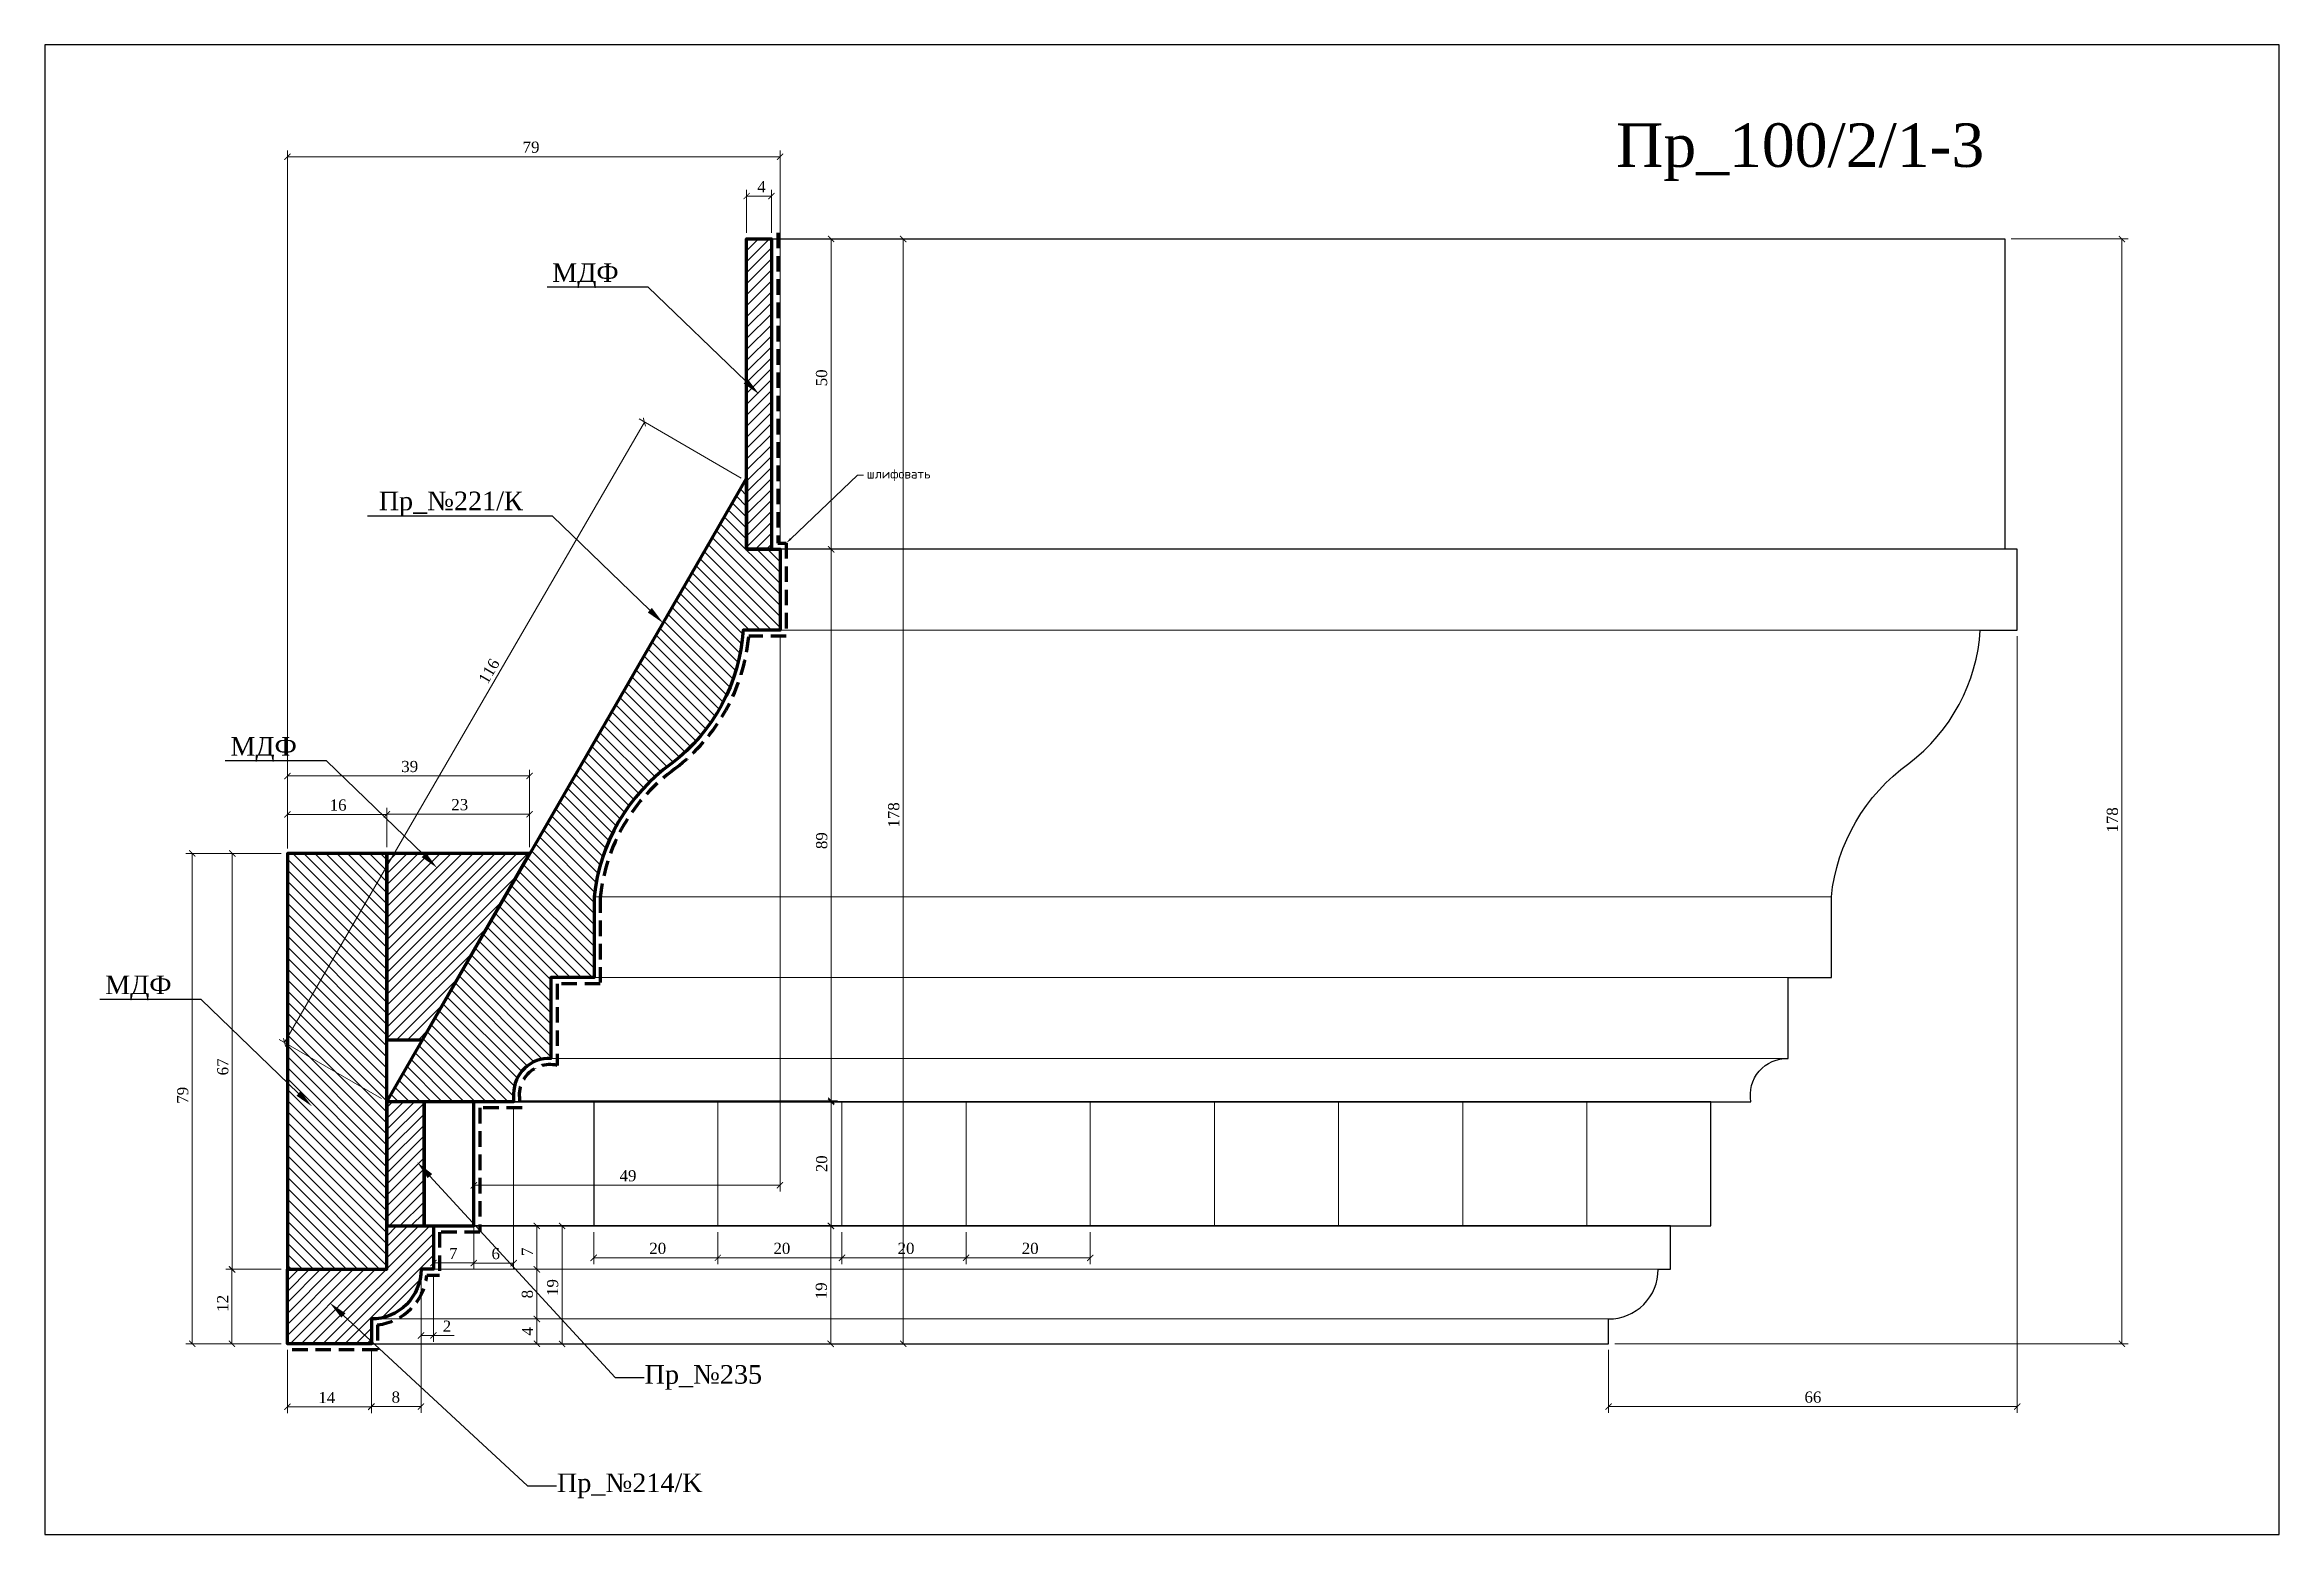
# Model space of a CAD drawing. Header units: millimetres. Extents: x 308848 to 309208, y -90977 to -90737.
import ezdxf
from ezdxf import colors
from ezdxf.entities.mleader import LeaderData, LeaderLine
from ezdxf.math import Vec2, Vec3

# ---------------------------------------------------------------- set-up
doc = ezdxf.new("R2010")
doc.units = ezdxf.units.MM
doc.header["$MEASUREMENT"] = 0
doc.linetypes.add('HIDDEN', pattern=[0.375, 0.25, -0.125])
doc.layers.add('Outside panel', color=7, linetype='Continuous', lineweight=18, true_color=0x7f5e57)
for name, color, linetype, lineweight in [('линия 15', 7, 'Continuous', 15), ('линия 50', 1, 'Continuous', 140), ('служебный слой РАЗМЕРЫ', 7, 'Continuous', 9)]:
    doc.layers.add(name, color=color, linetype=linetype, lineweight=lineweight)
doc.layers.add('размеры в модели', color=7, linetype='Continuous')
doc.styles.add('ELECT', font='times.ttf')
doc.styles.get("Standard").update_dxf_attribs({"font": 'times.ttf'})
doc.styles.add('ЕСКД профили текст', font='isocpeur.ttf')
doc.dimstyles.new('M_1', dxfattribs={"dimtxt": 1.8, "dimasz": 1, "dimexe": 1, "dimexo": 1, "dimgap": 0.6, "dimtad": 1, "dimdec": 0, "dimdsep": 46, "dimtxsty": 'Standard', "dimblk": 'ARCHTICK', "dimcen": -5, "dimclrd": 7, "dimclre": 7, "dimclrt": 7, "dimadec": 0, "dimazin": 0, "dimtfac": 1, "dimtdec": 0, "dimtmove": 0, "dimatfit": 3, "dimfxl": 1, "dimtolj": 1, "dimtzin": 0, "dimlwd": 5, "dimlwe": 5, "dimarcsym": 0})
pattern_1 = [(45, (4727.289, -302.0096), (-0.8838834765, 0.8838834765), [])]
pattern_2 = [(135, (4727.289, -302.0096), (-0.8838834765, -0.8838834765), [])]

msp = doc.modelspace()

# ---------------------------------------------------------------- texts
at = {"color": 7, "ltscale": 1000, "style": 'ELECT'}
msp.add_text('Пр_100/2/1-3', height=7, dxfattribs=at).set_placement((309101.18, -90756.35))

# ---------------------------------------------------------------- blocks, each defined once
blk = doc.blocks.new('_ArchTick')
at = {"color": 0, "linetype": 'ByBlock', "const_width": 0.15}
blk.add_lwpolyline([(-0.5, -0.5), (0.5, 0.5)], dxfattribs=at)
blk = doc.blocks.new('*D31')
at = {"color": 7, "lineweight": 5, "ltscale": 1000, "transparency": 16777216}
for p, q in [((309165.83, -90831.98), (309165.83, -90957.08)), ((309099.98, -90946.97), (309099.98, -90957.08)), ((309099.98, -90956.08), (309165.83, -90956.08))]:
    blk.add_line(p, q, dxfattribs=at)
at = {"layer": 'Defpoints', "color": 0, "ltscale": 1000, "transparency": 16777216}
for p in [(309165.83, -90830.98), (309099.98, -90945.97), (309165.83, -90956.08)]:
    blk.add_point(p, dxfattribs=at)
at = {"color": 7, "lineweight": 5, "ltscale": 1000, "transparency": 16777216, "rotation": 180}
blk.add_blockref('_ArchTick', (309099.98, -90956.08), dxfattribs=at)
at = {"color": 7, "lineweight": 5, "ltscale": 1000, "transparency": 16777216}
blk.add_blockref('_ArchTick', (309165.83, -90956.08), dxfattribs=at)
at = {"color": 7, "ltscale": 1000, "transparency": 16777216, "insert": (309132.9, -90954.57), "char_height": 1.8, "attachment_point": 5}
blk.add_mtext('\\A1;66', dxfattribs=at)
blk = doc.blocks.new('*D30')
at = {"layer": 'Defpoints', "color": 0, "ltscale": 1000, "transparency": 16777216}
for p in [(308910.66, -90926.98), (308900.66, -90945.97), (308931.39, -90945.97)]:
    blk.add_point(p, dxfattribs=at)
at = {"layer": 'линия 15', "color": 7, "lineweight": 5, "ltscale": 1000, "transparency": 16777216}
for p, q in [((308911.66, -90926.98), (308932.39, -90926.98)), ((308931.39, -90926.98), (308931.39, -90945.97)), ((308901.66, -90945.97), (308932.39, -90945.97))]:
    blk.add_line(p, q, dxfattribs=at)
for p, rotation in [((308931.39, -90926.98), 90), ((308931.39, -90945.97), 270)]:
    blk.add_blockref('_ArchTick', p, dxfattribs=dict(at, rotation=rotation))
at = {"layer": 'линия 15', "color": 7, "ltscale": 1000, "transparency": 16777216, "insert": (308929.87, -90936.91), "char_height": 1.8, "attachment_point": 5, "rotation": 90}
blk.add_mtext('\\A1;19', dxfattribs=at)
blk = doc.blocks.new('*D29')
at = {"layer": 'Defpoints', "color": 0, "ltscale": 1000, "transparency": 16777216}
for p in [(308900.66, -90941.97), (308900.66, -90945.97), (308927.32, -90945.97)]:
    blk.add_point(p, dxfattribs=at)
at = {"layer": 'линия 15', "color": 7, "lineweight": 5, "ltscale": 1000, "transparency": 16777216}
for p, q in [((308901.66, -90941.97), (308928.32, -90941.97)), ((308927.32, -90941.97), (308927.32, -90945.97)), ((308901.66, -90945.97), (308928.32, -90945.97))]:
    blk.add_line(p, q, dxfattribs=at)
for p, rotation in [((308927.32, -90941.97), 90), ((308927.32, -90945.97), 270)]:
    blk.add_blockref('_ArchTick', p, dxfattribs=dict(at, rotation=rotation))
at = {"layer": 'линия 15', "color": 7, "ltscale": 1000, "transparency": 16777216, "insert": (308925.82, -90943.97), "char_height": 1.8, "attachment_point": 5, "rotation": 90}
blk.add_mtext('\\A1;4', dxfattribs=at)
blk = doc.blocks.new('*D28')
at = {"layer": 'Defpoints', "color": 0, "ltscale": 1000, "transparency": 16777216}
for p in [(308910.66, -90933.97), (308900.66, -90941.97), (308927.32, -90941.97)]:
    blk.add_point(p, dxfattribs=at)
at = {"layer": 'линия 15', "color": 7, "lineweight": 5, "ltscale": 1000, "transparency": 16777216}
for p, q in [((308911.66, -90933.97), (308928.32, -90933.97)), ((308927.32, -90933.97), (308927.32, -90941.97)), ((308901.66, -90941.97), (308928.32, -90941.97))]:
    blk.add_line(p, q, dxfattribs=at)
for p, rotation in [((308927.32, -90933.97), 90), ((308927.32, -90941.97), 270)]:
    blk.add_blockref('_ArchTick', p, dxfattribs=dict(at, rotation=rotation))
at = {"layer": 'линия 15', "color": 7, "ltscale": 1000, "transparency": 16777216, "insert": (308925.8, -90937.97), "char_height": 1.8, "attachment_point": 5, "rotation": 90}
blk.add_mtext('\\A1;8', dxfattribs=at)
blk = doc.blocks.new('*D27')
at = {"layer": 'Defpoints', "color": 0, "ltscale": 1000, "transparency": 16777216}
for p in [(308910.66, -90926.98), (308910.66, -90933.97), (308927.32, -90933.97)]:
    blk.add_point(p, dxfattribs=at)
at = {"layer": 'линия 15', "color": 7, "lineweight": 5, "ltscale": 1000, "transparency": 16777216}
for p, q in [((308911.66, -90926.98), (308928.32, -90926.98)), ((308927.32, -90926.98), (308927.32, -90933.97)), ((308911.66, -90933.97), (308928.32, -90933.97))]:
    blk.add_line(p, q, dxfattribs=at)
for p, rotation in [((308927.32, -90926.98), 90), ((308927.32, -90933.97), 270)]:
    blk.add_blockref('_ArchTick', p, dxfattribs=dict(at, rotation=rotation))
at = {"layer": 'линия 15', "color": 7, "ltscale": 1000, "transparency": 16777216, "insert": (308925.8, -90931.16), "char_height": 1.8, "attachment_point": 5, "rotation": 90}
blk.add_mtext('\\A1;7', dxfattribs=at)
blk = doc.blocks.new('*D26')
at = {"layer": 'Defpoints', "color": 0, "ltscale": 1000, "transparency": 16777216}
for p in [(308908.66, -90933.97), (308910.66, -90933.97), (308910.66, -90944.63)]:
    blk.add_point(p, dxfattribs=at)
at = {"layer": 'линия 15', "color": 7, "lineweight": 5, "ltscale": 1000, "transparency": 16777216}
for p, q in [((308908.66, -90934.97), (308908.66, -90945.63)), ((308910.66, -90934.97), (308910.66, -90945.63)), ((308908.66, -90944.63), (308910.66, -90944.63)), ((308910.66, -90944.63), (308914.02, -90944.63))]:
    blk.add_line(p, q, dxfattribs=at)
at = {"layer": 'линия 15', "color": 7, "lineweight": 5, "ltscale": 1000, "transparency": 16777216, "rotation": 180}
blk.add_blockref('_ArchTick', (308908.66, -90944.63), dxfattribs=at)
at = {"layer": 'линия 15', "color": 7, "lineweight": 5, "ltscale": 1000, "transparency": 16777216}
blk.add_blockref('_ArchTick', (308910.66, -90944.63), dxfattribs=at)
at = {"layer": 'линия 15', "color": 7, "ltscale": 1000, "transparency": 16777216, "insert": (308912.84, -90943.13), "char_height": 1.8, "attachment_point": 5}
blk.add_mtext('\\A1;2', dxfattribs=at)
blk = doc.blocks.new('*D25')
at = {"layer": 'Defpoints', "color": 0, "ltscale": 1000, "transparency": 16777216}
for p in [(308908.66, -90933.97), (308900.66, -90945.97), (308908.66, -90956.08)]:
    blk.add_point(p, dxfattribs=at)
at = {"layer": 'линия 15', "color": 7, "lineweight": 5, "ltscale": 1000, "transparency": 16777216}
for p, q in [((308908.66, -90934.97), (308908.66, -90957.08)), ((308900.66, -90946.97), (308900.66, -90957.08)), ((308900.66, -90956.08), (308908.66, -90956.08))]:
    blk.add_line(p, q, dxfattribs=at)
at = {"layer": 'линия 15', "color": 7, "lineweight": 5, "ltscale": 1000, "transparency": 16777216, "rotation": 180}
blk.add_blockref('_ArchTick', (308900.66, -90956.08), dxfattribs=at)
at = {"layer": 'линия 15', "color": 7, "lineweight": 5, "ltscale": 1000, "transparency": 16777216}
blk.add_blockref('_ArchTick', (308908.66, -90956.08), dxfattribs=at)
at = {"layer": 'линия 15', "color": 7, "ltscale": 1000, "transparency": 16777216, "insert": (308904.6, -90954.57), "char_height": 1.8, "attachment_point": 5}
blk.add_mtext('\\A1;8', dxfattribs=at)
blk = doc.blocks.new('*D24')
at = {"layer": 'Defpoints', "color": 0, "ltscale": 1000, "transparency": 16777216}
for p in [(308966.5, -90754.71), (308966.5, -90817.97), (308887.14, -90867.15)]:
    blk.add_point(p, dxfattribs=at)
at = {"layer": 'размеры в модели', "color": 7, "lineweight": 5, "ltscale": 1000, "transparency": 16777216}
for p, q in [((308887.14, -90866.15), (308887.14, -90753.71)), ((308887.14, -90754.71), (308966.5, -90754.71)), ((308966.5, -90816.97), (308966.5, -90753.71))]:
    blk.add_line(p, q, dxfattribs=at)
at = {"layer": 'размеры в модели', "color": 7, "lineweight": 5, "ltscale": 1000, "transparency": 16777216, "rotation": 180}
blk.add_blockref('_ArchTick', (308887.14, -90754.71), dxfattribs=at)
at = {"layer": 'размеры в модели', "color": 7, "lineweight": 5, "ltscale": 1000, "transparency": 16777216}
blk.add_blockref('_ArchTick', (308966.5, -90754.71), dxfattribs=at)
at = {"layer": 'размеры в модели', "color": 7, "ltscale": 1000, "transparency": 16777216, "insert": (308926.39, -90753.19), "char_height": 1.8, "attachment_point": 5}
blk.add_mtext('\\A1;79', dxfattribs=at)
blk = doc.blocks.new('*D23')
at = {"color": 7, "lineweight": 5, "ltscale": 1000, "transparency": 16777216}
for p, q in [((309164.83, -90767.97), (309183.68, -90767.97)), ((309182.68, -90767.97), (309182.68, -90945.97)), ((309100.98, -90945.97), (309183.68, -90945.97))]:
    blk.add_line(p, q, dxfattribs=at)
at = {"layer": 'Defpoints', "color": 0, "ltscale": 1000, "transparency": 16777216}
for p in [(309163.83, -90767.97), (309099.98, -90945.97), (309182.68, -90945.97)]:
    blk.add_point(p, dxfattribs=at)
at = {"color": 7, "lineweight": 5, "ltscale": 1000, "transparency": 16777216}
for p, rotation in [((309182.68, -90767.97), 90), ((309182.68, -90945.97), 270)]:
    blk.add_blockref('_ArchTick', p, dxfattribs=dict(at, rotation=rotation))
at = {"color": 7, "ltscale": 1000, "transparency": 16777216, "insert": (309181.16, -90861.57), "char_height": 1.8, "attachment_point": 5, "rotation": 90}
blk.add_mtext('\\A1;178', dxfattribs=at)
blk = doc.blocks.new('*D22')
at = {"layer": 'Defpoints', "color": 0, "ltscale": 1000, "transparency": 16777216}
for p in [(308944.65, -90797.46), (308961.12, -90807.01), (308903.16, -90906.98)]:
    blk.add_point(p, dxfattribs=at)
at = {"layer": 'размеры в модели', "color": 7, "lineweight": 5, "ltscale": 1000, "transparency": 16777216}
for p, q in [((308886.68, -90897.42), (308944.65, -90797.46)), ((308960.26, -90806.51), (308943.78, -90796.96)), ((308902.29, -90906.47), (308885.82, -90896.92))]:
    blk.add_line(p, q, dxfattribs=at)
for p, rotation in [((308944.65, -90797.46), 59.89156854025772), ((308886.68, -90897.42), 239.8915685402577)]:
    blk.add_blockref('_ArchTick', p, dxfattribs=dict(at, rotation=rotation))
at = {"layer": 'размеры в модели', "color": 7, "ltscale": 1000, "transparency": 16777216, "insert": (308919.62, -90837.6), "char_height": 1.8, "attachment_point": 5, "rotation": 59.8916}
blk.add_mtext('\\A1;116', dxfattribs=at)
blk = doc.blocks.new('*D21')
at = {"color": 7, "lineweight": 5, "ltscale": 1000, "transparency": 16777216}
for p, q in [((308996.48, -90927.98), (308996.48, -90933.12)), ((309016.48, -90927.98), (309016.48, -90933.12)), ((308996.48, -90932.12), (309016.48, -90932.12))]:
    blk.add_line(p, q, dxfattribs=at)
at = {"layer": 'Defpoints', "color": 0, "ltscale": 1000, "transparency": 16777216}
for p in [(308996.48, -90926.98), (309016.48, -90926.98), (309016.48, -90932.12)]:
    blk.add_point(p, dxfattribs=at)
at = {"color": 7, "lineweight": 5, "ltscale": 1000, "transparency": 16777216, "rotation": 180}
blk.add_blockref('_ArchTick', (308996.48, -90932.12), dxfattribs=at)
at = {"color": 7, "lineweight": 5, "ltscale": 1000, "transparency": 16777216}
blk.add_blockref('_ArchTick', (309016.48, -90932.12), dxfattribs=at)
at = {"color": 7, "ltscale": 1000, "transparency": 16777216, "insert": (309006.8, -90930.61), "char_height": 1.8, "attachment_point": 5}
blk.add_mtext('\\A1;20', dxfattribs=at)
blk = doc.blocks.new('*D20')
at = {"layer": 'Defpoints', "color": 0, "ltscale": 1000, "transparency": 16777216}
for p in [(308976.48, -90926.98), (308996.48, -90926.98), (308996.48, -90932.12)]:
    blk.add_point(p, dxfattribs=at)
at = {"layer": 'размеры в модели', "color": 7, "lineweight": 5, "ltscale": 1000, "transparency": 16777216}
for p, q in [((308976.48, -90927.98), (308976.48, -90933.12)), ((308996.48, -90927.98), (308996.48, -90933.12)), ((308976.48, -90932.12), (308996.48, -90932.12))]:
    blk.add_line(p, q, dxfattribs=at)
at = {"layer": 'размеры в модели', "color": 7, "lineweight": 5, "ltscale": 1000, "transparency": 16777216, "rotation": 180}
blk.add_blockref('_ArchTick', (308976.48, -90932.12), dxfattribs=at)
at = {"layer": 'размеры в модели', "color": 7, "lineweight": 5, "ltscale": 1000, "transparency": 16777216}
blk.add_blockref('_ArchTick', (308996.48, -90932.12), dxfattribs=at)
at = {"layer": 'размеры в модели', "color": 7, "ltscale": 1000, "transparency": 16777216, "insert": (308986.8, -90930.61), "char_height": 1.8, "attachment_point": 5}
blk.add_mtext('\\A1;20', dxfattribs=at)
blk = doc.blocks.new('*D19')
at = {"layer": 'Defpoints', "color": 0, "ltscale": 1000, "transparency": 16777216}
for p in [(308956.48, -90926.98), (308976.48, -90926.98), (308976.48, -90932.12)]:
    blk.add_point(p, dxfattribs=at)
at = {"layer": 'размеры в модели', "color": 7, "lineweight": 5, "ltscale": 1000, "transparency": 16777216}
for p, q in [((308956.48, -90927.98), (308956.48, -90933.12)), ((308976.48, -90927.98), (308976.48, -90933.12)), ((308956.48, -90932.12), (308976.48, -90932.12))]:
    blk.add_line(p, q, dxfattribs=at)
at = {"layer": 'размеры в модели', "color": 7, "lineweight": 5, "ltscale": 1000, "transparency": 16777216, "rotation": 180}
blk.add_blockref('_ArchTick', (308956.48, -90932.12), dxfattribs=at)
at = {"layer": 'размеры в модели', "color": 7, "lineweight": 5, "ltscale": 1000, "transparency": 16777216}
blk.add_blockref('_ArchTick', (308976.48, -90932.12), dxfattribs=at)
at = {"layer": 'размеры в модели', "color": 7, "ltscale": 1000, "transparency": 16777216, "insert": (308966.8, -90930.61), "char_height": 1.8, "attachment_point": 5}
blk.add_mtext('\\A1;20', dxfattribs=at)
blk = doc.blocks.new('*D18')
at = {"layer": 'Defpoints', "color": 0, "ltscale": 1000, "transparency": 16777216}
for p in [(308936.48, -90926.98), (308956.48, -90926.98), (308956.48, -90932.12)]:
    blk.add_point(p, dxfattribs=at)
at = {"layer": 'размеры в модели', "color": 7, "lineweight": 5, "ltscale": 1000, "transparency": 16777216}
for p, q in [((308936.48, -90927.98), (308936.48, -90933.12)), ((308956.48, -90927.98), (308956.48, -90933.12)), ((308936.48, -90932.12), (308956.48, -90932.12))]:
    blk.add_line(p, q, dxfattribs=at)
at = {"layer": 'размеры в модели', "color": 7, "lineweight": 5, "ltscale": 1000, "transparency": 16777216, "rotation": 180}
blk.add_blockref('_ArchTick', (308936.48, -90932.12), dxfattribs=at)
at = {"layer": 'размеры в модели', "color": 7, "lineweight": 5, "ltscale": 1000, "transparency": 16777216}
blk.add_blockref('_ArchTick', (308956.48, -90932.12), dxfattribs=at)
at = {"layer": 'размеры в модели', "color": 7, "ltscale": 1000, "transparency": 16777216, "insert": (308946.8, -90930.61), "char_height": 1.8, "attachment_point": 5}
blk.add_mtext('\\A1;20', dxfattribs=at)
blk = doc.blocks.new('*D17')
at = {"layer": 'Defpoints', "color": 0, "ltscale": 1000, "transparency": 16777216}
for p in [(308966.5, -90830.98), (308917.16, -90906.98), (308966.5, -90920.43)]:
    blk.add_point(p, dxfattribs=at)
at = {"layer": 'размеры в модели', "color": 7, "lineweight": 5, "ltscale": 1000, "transparency": 16777216}
for p, q in [((308966.5, -90831.98), (308966.5, -90921.43)), ((308917.16, -90907.98), (308917.16, -90921.43)), ((308917.16, -90920.43), (308966.5, -90920.43))]:
    blk.add_line(p, q, dxfattribs=at)
at = {"layer": 'размеры в модели', "color": 7, "lineweight": 5, "ltscale": 1000, "transparency": 16777216, "rotation": 180}
blk.add_blockref('_ArchTick', (308917.16, -90920.43), dxfattribs=at)
at = {"layer": 'размеры в модели', "color": 7, "lineweight": 5, "ltscale": 1000, "transparency": 16777216}
blk.add_blockref('_ArchTick', (308966.5, -90920.43), dxfattribs=at)
at = {"layer": 'размеры в модели', "color": 7, "ltscale": 1000, "transparency": 16777216, "insert": (308942, -90918.91), "char_height": 1.8, "attachment_point": 5}
blk.add_mtext('\\A1;49', dxfattribs=at)
blk = doc.blocks.new('*D16')
at = {"layer": 'Defpoints', "color": 0, "ltscale": 1000, "transparency": 16777216}
for p in [(308910.66, -90926.98), (308917.16, -90926.83), (308917.16, -90932.95)]:
    blk.add_point(p, dxfattribs=at)
at = {"layer": 'размеры в модели', "color": 7, "lineweight": 5, "ltscale": 1000, "transparency": 16777216}
for p, q in [((308910.66, -90927.98), (308910.66, -90933.95)), ((308917.16, -90927.83), (308917.16, -90933.95)), ((308910.66, -90932.95), (308917.16, -90932.95))]:
    blk.add_line(p, q, dxfattribs=at)
at = {"layer": 'размеры в модели', "color": 7, "lineweight": 5, "ltscale": 1000, "transparency": 16777216, "rotation": 180}
blk.add_blockref('_ArchTick', (308910.66, -90932.95), dxfattribs=at)
at = {"layer": 'размеры в модели', "color": 7, "lineweight": 5, "ltscale": 1000, "transparency": 16777216}
blk.add_blockref('_ArchTick', (308917.16, -90932.95), dxfattribs=at)
at = {"layer": 'размеры в модели', "color": 7, "ltscale": 1000, "transparency": 16777216, "insert": (308913.86, -90931.43), "char_height": 1.8, "attachment_point": 5}
blk.add_mtext('\\A1;7', dxfattribs=at)
blk = doc.blocks.new('*D15')
at = {"layer": 'Defpoints', "color": 0, "ltscale": 1000, "transparency": 16777216}
for p in [(308965.12, -90767.97), (308900.66, -90945.97), (308986.34, -90945.97)]:
    blk.add_point(p, dxfattribs=at)
at = {"layer": 'размеры в модели', "color": 7, "lineweight": 5, "ltscale": 1000, "transparency": 16777216}
for p, q in [((308966.12, -90767.97), (308987.34, -90767.97)), ((308986.34, -90767.97), (308986.34, -90945.97)), ((308901.66, -90945.97), (308987.34, -90945.97))]:
    blk.add_line(p, q, dxfattribs=at)
for p, rotation in [((308986.34, -90767.97), 90), ((308986.34, -90945.97), 270)]:
    blk.add_blockref('_ArchTick', p, dxfattribs=dict(at, rotation=rotation))
at = {"layer": 'размеры в модели', "color": 7, "ltscale": 1000, "transparency": 16777216, "insert": (308984.83, -90860.77), "char_height": 1.8, "attachment_point": 5, "rotation": 90}
blk.add_mtext('\\A1;178', dxfattribs=at)
blk = doc.blocks.new('*D14')
at = {"layer": 'Defpoints', "color": 0, "ltscale": 1000, "transparency": 16777216}
for p in [(308926.16, -90854.49), (308887.14, -90866.98), (308926.16, -90866.98)]:
    blk.add_point(p, dxfattribs=at)
at = {"layer": 'размеры в модели', "color": 7, "lineweight": 5, "ltscale": 1000, "transparency": 16777216}
for p, q in [((308887.14, -90865.98), (308887.14, -90853.49)), ((308887.14, -90854.49), (308926.16, -90854.49)), ((308926.16, -90865.98), (308926.16, -90853.49))]:
    blk.add_line(p, q, dxfattribs=at)
at = {"layer": 'размеры в модели', "color": 7, "lineweight": 5, "ltscale": 1000, "transparency": 16777216, "rotation": 180}
blk.add_blockref('_ArchTick', (308887.14, -90854.49), dxfattribs=at)
at = {"layer": 'размеры в модели', "color": 7, "lineweight": 5, "ltscale": 1000, "transparency": 16777216}
blk.add_blockref('_ArchTick', (308926.16, -90854.49), dxfattribs=at)
at = {"layer": 'размеры в модели', "color": 7, "ltscale": 1000, "transparency": 16777216, "insert": (308906.84, -90852.97), "char_height": 1.8, "attachment_point": 5}
blk.add_mtext('\\A1;39', dxfattribs=at)
blk = doc.blocks.new('*D13')
at = {"layer": 'Defpoints', "color": 0, "ltscale": 1000, "transparency": 16777216}
for p in [(308887.14, -90866.98), (308871.8, -90945.97), (308887.14, -90945.97)]:
    blk.add_point(p, dxfattribs=at)
at = {"layer": 'размеры в модели', "color": 7, "lineweight": 5, "ltscale": 1000, "transparency": 16777216}
for p, q in [((308886.14, -90866.98), (308870.8, -90866.98)), ((308871.8, -90866.98), (308871.8, -90945.97)), ((308886.14, -90945.97), (308870.8, -90945.97))]:
    blk.add_line(p, q, dxfattribs=at)
for p, rotation in [((308871.8, -90866.98), 90), ((308871.8, -90945.97), 270)]:
    blk.add_blockref('_ArchTick', p, dxfattribs=dict(at, rotation=rotation))
at = {"layer": 'размеры в модели', "color": 7, "ltscale": 1000, "transparency": 16777216, "insert": (308870.29, -90905.94), "char_height": 1.8, "attachment_point": 5, "rotation": 90}
blk.add_mtext('\\A1;79', dxfattribs=at)
blk = doc.blocks.new('*D12')
at = {"layer": 'Defpoints', "color": 0, "ltscale": 1000, "transparency": 16777216}
for p in [(308887.14, -90933.97), (308878.2, -90945.97), (308887.14, -90945.97)]:
    blk.add_point(p, dxfattribs=at)
at = {"layer": 'размеры в модели', "color": 7, "lineweight": 5, "ltscale": 1000, "transparency": 16777216}
for p, q in [((308886.14, -90933.97), (308877.2, -90933.97)), ((308878.2, -90933.97), (308878.2, -90945.97)), ((308886.14, -90945.97), (308877.2, -90945.97))]:
    blk.add_line(p, q, dxfattribs=at)
for p, rotation in [((308878.2, -90933.97), 90), ((308878.2, -90945.97), 270)]:
    blk.add_blockref('_ArchTick', p, dxfattribs=dict(at, rotation=rotation))
at = {"layer": 'размеры в модели', "color": 7, "ltscale": 1000, "transparency": 16777216, "insert": (308876.7, -90939.45), "char_height": 1.8, "attachment_point": 5, "rotation": 90}
blk.add_mtext('\\A1;12', dxfattribs=at)
blk = doc.blocks.new('*D11')
at = {"layer": 'Defpoints', "color": 0, "ltscale": 1000, "transparency": 16777216}
for p in [(308887.14, -90866.98), (308878.26, -90933.97), (308887.14, -90933.97)]:
    blk.add_point(p, dxfattribs=at)
at = {"layer": 'размеры в модели', "color": 7, "lineweight": 5, "ltscale": 1000, "transparency": 16777216}
for p, q in [((308886.14, -90866.98), (308877.26, -90866.98)), ((308878.26, -90866.98), (308878.26, -90933.97)), ((308886.14, -90933.97), (308877.26, -90933.97))]:
    blk.add_line(p, q, dxfattribs=at)
for p, rotation in [((308878.26, -90866.98), 90), ((308878.26, -90933.97), 270)]:
    blk.add_blockref('_ArchTick', p, dxfattribs=dict(at, rotation=rotation))
at = {"layer": 'размеры в модели', "color": 7, "ltscale": 1000, "transparency": 16777216, "insert": (308876.74, -90901.36), "char_height": 1.8, "attachment_point": 5, "rotation": 90}
blk.add_mtext('\\A1;67', dxfattribs=at)
blk = doc.blocks.new('*D10')
at = {"layer": 'Defpoints', "color": 0, "ltscale": 1000, "transparency": 16777216}
for p in [(308903.16, -90860.69), (308887.14, -90867.15), (308903.16, -90866.98)]:
    blk.add_point(p, dxfattribs=at)
at = {"layer": 'размеры в модели', "color": 7, "lineweight": 5, "ltscale": 1000, "transparency": 16777216}
for p, q in [((308887.14, -90866.15), (308887.14, -90859.69)), ((308903.16, -90865.98), (308903.16, -90859.69)), ((308887.14, -90860.69), (308903.16, -90860.69))]:
    blk.add_line(p, q, dxfattribs=at)
at = {"layer": 'размеры в модели', "color": 7, "lineweight": 5, "ltscale": 1000, "transparency": 16777216, "rotation": 180}
blk.add_blockref('_ArchTick', (308887.14, -90860.69), dxfattribs=at)
at = {"layer": 'размеры в модели', "color": 7, "lineweight": 5, "ltscale": 1000, "transparency": 16777216}
blk.add_blockref('_ArchTick', (308903.16, -90860.69), dxfattribs=at)
at = {"layer": 'размеры в модели', "color": 7, "ltscale": 1000, "transparency": 16777216, "insert": (308895.31, -90859.18), "char_height": 1.8, "attachment_point": 5}
blk.add_mtext('\\A1;16', dxfattribs=at)
blk = doc.blocks.new('*D9')
at = {"layer": 'Defpoints', "color": 0, "ltscale": 1000, "transparency": 16777216}
for p in [(308926.16, -90860.64), (308903.16, -90866.98), (308926.16, -90866.98)]:
    blk.add_point(p, dxfattribs=at)
at = {"layer": 'размеры в модели', "color": 7, "lineweight": 5, "ltscale": 1000, "transparency": 16777216}
for p, q in [((308903.16, -90865.98), (308903.16, -90859.64)), ((308926.16, -90865.98), (308926.16, -90859.64)), ((308903.16, -90860.64), (308926.16, -90860.64))]:
    blk.add_line(p, q, dxfattribs=at)
at = {"layer": 'размеры в модели', "color": 7, "lineweight": 5, "ltscale": 1000, "transparency": 16777216, "rotation": 180}
blk.add_blockref('_ArchTick', (308903.16, -90860.64), dxfattribs=at)
at = {"layer": 'размеры в модели', "color": 7, "lineweight": 5, "ltscale": 1000, "transparency": 16777216}
blk.add_blockref('_ArchTick', (308926.16, -90860.64), dxfattribs=at)
at = {"layer": 'размеры в модели', "color": 7, "ltscale": 1000, "transparency": 16777216, "insert": (308914.9, -90859.12), "char_height": 1.8, "attachment_point": 5}
blk.add_mtext('\\A1;23', dxfattribs=at)
blk = doc.blocks.new('*D8')
at = {"layer": 'Defpoints', "color": 0, "ltscale": 1000, "transparency": 16777216}
for p in [(308917.16, -90906.98), (308917.16, -90926.98), (308974.73, -90926.98)]:
    blk.add_point(p, dxfattribs=at)
at = {"layer": 'размеры в модели', "color": 7, "lineweight": 5, "ltscale": 1000, "transparency": 16777216}
for p, q in [((308918.16, -90906.98), (308975.73, -90906.98)), ((308974.73, -90906.98), (308974.73, -90926.98)), ((308918.16, -90926.98), (308975.73, -90926.98))]:
    blk.add_line(p, q, dxfattribs=at)
for p, rotation in [((308974.73, -90906.98), 90), ((308974.73, -90926.98), 270)]:
    blk.add_blockref('_ArchTick', p, dxfattribs=dict(at, rotation=rotation))
at = {"layer": 'размеры в модели', "color": 7, "ltscale": 1000, "transparency": 16777216, "insert": (308973.22, -90916.97), "char_height": 1.8, "attachment_point": 5, "rotation": 90}
blk.add_mtext('\\A1;20', dxfattribs=at)
blk = doc.blocks.new('*D7')
at = {"layer": 'Defpoints', "color": 0, "ltscale": 1000, "transparency": 16777216}
for p in [(308910.66, -90926.98), (308974.67, -90926.98), (308900.66, -90945.97)]:
    blk.add_point(p, dxfattribs=at)
at = {"layer": 'размеры в модели', "color": 7, "lineweight": 5, "ltscale": 1000, "transparency": 16777216}
for p, q in [((308911.66, -90926.98), (308975.67, -90926.98)), ((308974.67, -90945.97), (308974.67, -90926.98)), ((308901.66, -90945.97), (308975.67, -90945.97))]:
    blk.add_line(p, q, dxfattribs=at)
for p, rotation in [((308974.67, -90926.98), 90), ((308974.67, -90945.97), 270)]:
    blk.add_blockref('_ArchTick', p, dxfattribs=dict(at, rotation=rotation))
at = {"layer": 'размеры в модели', "color": 7, "ltscale": 1000, "transparency": 16777216, "insert": (308973.15, -90937.44), "char_height": 1.8, "attachment_point": 5, "rotation": 90}
blk.add_mtext('\\A1;19', dxfattribs=at)
blk = doc.blocks.new('*D6')
at = {"layer": 'Defpoints', "color": 0, "ltscale": 1000, "transparency": 16777216}
for p in [(308887.14, -90945.97), (308900.66, -90945.97), (308900.66, -90956.13)]:
    blk.add_point(p, dxfattribs=at)
at = {"layer": 'размеры в модели', "color": 7, "lineweight": 5, "ltscale": 1000, "transparency": 16777216}
for p, q in [((308887.14, -90946.97), (308887.14, -90957.13)), ((308900.66, -90946.97), (308900.66, -90957.13)), ((308887.14, -90956.13), (308900.66, -90956.13))]:
    blk.add_line(p, q, dxfattribs=at)
at = {"layer": 'размеры в модели', "color": 7, "lineweight": 5, "ltscale": 1000, "transparency": 16777216, "rotation": 180}
blk.add_blockref('_ArchTick', (308887.14, -90956.13), dxfattribs=at)
at = {"layer": 'размеры в модели', "color": 7, "lineweight": 5, "ltscale": 1000, "transparency": 16777216}
blk.add_blockref('_ArchTick', (308900.66, -90956.13), dxfattribs=at)
at = {"layer": 'размеры в модели', "color": 7, "ltscale": 1000, "transparency": 16777216, "insert": (308893.48, -90954.63), "char_height": 1.8, "attachment_point": 5}
blk.add_mtext('\\A1;14', dxfattribs=at)
blk = doc.blocks.new('*D5')
at = {"layer": 'Defpoints', "color": 0, "ltscale": 1000, "transparency": 16777216}
for p in [(308917.16, -90906.98), (308923.58, -90906.81), (308923.58, -90932.97)]:
    blk.add_point(p, dxfattribs=at)
at = {"layer": 'размеры в модели', "color": 7, "lineweight": 5, "ltscale": 1000, "transparency": 16777216}
for p, q in [((308917.16, -90907.98), (308917.16, -90933.97)), ((308923.58, -90907.81), (308923.58, -90933.97)), ((308917.16, -90932.97), (308923.58, -90932.97))]:
    blk.add_line(p, q, dxfattribs=at)
at = {"layer": 'размеры в модели', "color": 7, "lineweight": 5, "ltscale": 1000, "transparency": 16777216, "rotation": 180}
blk.add_blockref('_ArchTick', (308917.16, -90932.97), dxfattribs=at)
at = {"layer": 'размеры в модели', "color": 7, "lineweight": 5, "ltscale": 1000, "transparency": 16777216}
blk.add_blockref('_ArchTick', (308923.58, -90932.97), dxfattribs=at)
at = {"layer": 'размеры в модели', "color": 7, "ltscale": 1000, "transparency": 16777216, "insert": (308920.7, -90931.45), "char_height": 1.8, "attachment_point": 5}
blk.add_mtext('\\A1;6', dxfattribs=at)
blk = doc.blocks.new('*D4')
at = {"layer": 'Defpoints', "color": 0, "ltscale": 1000, "transparency": 16777216}
for p in [(308966.5, -90817.97), (308923.58, -90906.81), (308974.74, -90906.81)]:
    blk.add_point(p, dxfattribs=at)
at = {"layer": 'размеры в модели', "color": 7, "lineweight": 5, "ltscale": 1000, "transparency": 16777216}
for p, q in [((308967.5, -90817.97), (308975.74, -90817.97)), ((308974.74, -90817.97), (308974.74, -90906.81)), ((308924.58, -90906.81), (308975.74, -90906.81))]:
    blk.add_line(p, q, dxfattribs=at)
for p, rotation in [((308974.74, -90817.97), 90), ((308974.74, -90906.81), 270)]:
    blk.add_blockref('_ArchTick', p, dxfattribs=dict(at, rotation=rotation))
at = {"layer": 'размеры в модели', "color": 7, "ltscale": 1000, "transparency": 16777216, "insert": (308973.22, -90864.91), "char_height": 1.8, "attachment_point": 5, "rotation": 90}
blk.add_mtext('\\A1;89', dxfattribs=at)
blk = doc.blocks.new('*D3')
at = {"layer": 'Defpoints', "color": 0, "ltscale": 1000, "transparency": 16777216}
for p in [(308965.12, -90767.97), (308965.12, -90817.97), (308974.72, -90817.97)]:
    blk.add_point(p, dxfattribs=at)
at = {"layer": 'размеры в модели', "color": 7, "lineweight": 5, "ltscale": 1000, "transparency": 16777216}
for p, q in [((308966.12, -90767.97), (308975.72, -90767.97)), ((308974.72, -90767.97), (308974.72, -90817.97)), ((308966.12, -90817.97), (308975.72, -90817.97))]:
    blk.add_line(p, q, dxfattribs=at)
for p, rotation in [((308974.72, -90767.97), 90), ((308974.72, -90817.97), 270)]:
    blk.add_blockref('_ArchTick', p, dxfattribs=dict(at, rotation=rotation))
at = {"layer": 'размеры в модели', "color": 7, "ltscale": 1000, "transparency": 16777216, "insert": (308973.2, -90790.34), "char_height": 1.8, "attachment_point": 5, "rotation": 90}
blk.add_mtext('\\A1;50', dxfattribs=at)
blk = doc.blocks.new('*D2')
at = {"layer": 'Defpoints', "color": 0, "ltscale": 1000, "transparency": 16777216}
for p in [(308965.12, -90761.05), (308961.12, -90767.97), (308965.12, -90767.97)]:
    blk.add_point(p, dxfattribs=at)
at = {"layer": 'размеры в модели', "color": 7, "lineweight": 5, "ltscale": 1000, "transparency": 16777216}
for p, q in [((308961.12, -90766.97), (308961.12, -90760.05)), ((308961.12, -90761.05), (308965.12, -90761.05)), ((308965.12, -90766.97), (308965.12, -90760.05))]:
    blk.add_line(p, q, dxfattribs=at)
at = {"layer": 'размеры в модели', "color": 7, "lineweight": 5, "ltscale": 1000, "transparency": 16777216, "rotation": 180}
blk.add_blockref('_ArchTick', (308961.12, -90761.05), dxfattribs=at)
at = {"layer": 'размеры в модели', "color": 7, "lineweight": 5, "ltscale": 1000, "transparency": 16777216}
blk.add_blockref('_ArchTick', (308965.12, -90761.05), dxfattribs=at)
at = {"layer": 'размеры в модели', "color": 7, "ltscale": 1000, "transparency": 16777216, "insert": (308963.51, -90759.55), "char_height": 1.8, "attachment_point": 5}
blk.add_mtext('\\A1;4', dxfattribs=at)

# ---------------------------------------------------------------- dimensions: what is measured, and where the dimension line sits
at = {"color": 5, "ltscale": 1000}
dim = msp.add_linear_dim(base=(309182.68, -90945.97), p1=(309163.83, -90767.97), p2=(309099.98, -90945.97), angle=90, dimstyle='M_1', dxfattribs=at)
dim.commit()
dim.dimension.update_dxf_attribs({"geometry": '*D23', "text_midpoint": (309182.68, -90861.57), "dimtype": 128})
at = {"color": 7, "ltscale": 1000}
dim = msp.add_linear_dim(base=(309165.83, -90956.08), p1=(309099.98, -90945.97), p2=(309165.83, -90830.98), dimstyle='M_1', dxfattribs=at)
dim.commit()
dim.dimension.update_dxf_attribs({"geometry": '*D31', "text_midpoint": (309132.9, -90956.08), "dimtype": 128})
at = {"color": 5, "ltscale": 1000}
dim = msp.add_linear_dim(base=(309016.48, -90932.12), p1=(308996.48, -90926.98), p2=(309016.48, -90926.98), dimstyle='M_1', dxfattribs=at)
dim.commit()
dim.dimension.update_dxf_attribs({"geometry": '*D21', "text_midpoint": (309006.8, -90932.12), "dimtype": 128})
at = {"layer": 'линия 15', "color": 5, "ltscale": 1000}
for base, p2, picture, middle in [((308931.39, -90945.97), (308900.66, -90945.97), '*D30', (308931.39, -90936.91)), ((308927.32, -90933.97), (308910.66, -90933.97), '*D27', (308927.32, -90931.16))]:
    dim = msp.add_linear_dim(base=base, p1=(308910.66, -90926.98), p2=p2, angle=90, dimstyle='M_1', dxfattribs=at)
    dim.commit()
    dim.dimension.update_dxf_attribs({"geometry": picture, "text_midpoint": middle, "dimtype": 128})
for base, p1, p2, picture, middle in [((308908.66, -90956.08), (308900.66, -90945.97), (308908.66, -90933.97), '*D25', (308904.6, -90956.08)), ((308910.66, -90944.63), (308908.66, -90933.97), (308910.66, -90933.97), '*D26', (308912.84, -90944.63))]:
    dim = msp.add_linear_dim(base=base, p1=p1, p2=p2, dimstyle='M_1', dxfattribs=at)
    dim.commit()
    dim.dimension.update_dxf_attribs({"geometry": picture, "text_midpoint": middle, "dimtype": 128})
for base, p1, p2, picture, middle in [((308927.32, -90941.97), (308910.66, -90933.97), (308900.66, -90941.97), '*D28', (308925.8, -90937.97)), ((308927.32, -90945.97), (308900.66, -90941.97), (308900.66, -90945.97), '*D29', (308925.82, -90943.97))]:
    dim = msp.add_linear_dim(base=base, p1=p1, p2=p2, angle=90, dimstyle='M_1', dxfattribs=at)
    dim.commit()
    dim.dimension.update_dxf_attribs({"geometry": picture, "text_midpoint": middle})
at = {"layer": 'размеры в модели', "color": 5, "ltscale": 1000}
for base, p1, p2, picture, middle in [((308966.5, -90754.71), (308887.14, -90867.15), (308966.5, -90817.97), '*D24', (308926.39, -90754.71)), ((308965.12, -90761.05), (308961.12, -90767.97), (308965.12, -90767.97), '*D2', (308963.51, -90761.05)), ((308966.5, -90920.43), (308917.16, -90906.98), (308966.5, -90830.98), '*D17', (308942, -90920.43)), ((308926.16, -90854.49), (308887.14, -90866.98), (308926.16, -90866.98), '*D14', (308906.84, -90854.49)), ((308903.16, -90860.69), (308887.14, -90867.15), (308903.16, -90866.98), '*D10', (308895.31, -90860.69)), ((308926.16, -90860.64), (308903.16, -90866.98), (308926.16, -90866.98), '*D9', (308914.9, -90860.64)), ((308923.58, -90932.97), (308917.16, -90906.98), (308923.58, -90906.81), '*D5', (308920.7, -90932.97)), ((308917.15600725, -90932.9491825), (308910.65600725, -90926.97593904), (308917.15600725, -90926.82628018), '*D16', (308913.85708543, -90932.9491825)), ((308956.48, -90932.12), (308936.48, -90926.98), (308956.48, -90926.98), '*D18', (308946.8, -90932.12)), ((308976.48, -90932.12), (308956.48, -90926.98), (308976.48, -90926.98), '*D19', (308966.8, -90932.12)), ((308996.48, -90932.12), (308976.48, -90926.98), (308996.48, -90926.98), '*D20', (308986.8, -90932.12)), ((308900.66, -90956.13), (308887.14, -90945.97), (308900.66, -90945.97), '*D6', (308893.48, -90956.13))]:
    dim = msp.add_linear_dim(base=base, p1=p1, p2=p2, dimstyle='M_1', dxfattribs=at)
    dim.commit()
    dim.dimension.update_dxf_attribs({"geometry": picture, "text_midpoint": middle, "dimtype": 128})
for base, p1, p2, angle, picture, middle, dimtype in [((308986.34, -90945.97), (308965.12, -90767.97), (308900.66, -90945.97), 90, '*D15', (308986.34, -90860.77), 128), ((308974.72, -90817.97), (308965.12, -90767.97), (308965.12, -90817.97), 90, '*D3', (308974.72, -90790.34), 128), ((308944.65, -90797.46), (308903.16, -90906.98), (308961.12, -90807.01), 59.8916, '*D22', (308920.93, -90838.36), 129), ((308974.74, -90906.81), (308966.5, -90817.97), (308923.58, -90906.81), 90, '*D4', (308974.74, -90864.91), 128), ((308871.8, -90945.97), (308887.14, -90866.98), (308887.14, -90945.97), 90, '*D13', (308871.8, -90905.94), 128), ((308878.26, -90933.97), (308887.14, -90866.98), (308887.14, -90933.97), 90, '*D11', (308878.26, -90901.36), 128), ((308974.73, -90926.98), (308917.16, -90906.98), (308917.16, -90926.98), 90, '*D8', (308974.73, -90916.97), 128), ((308974.67, -90926.98), (308900.66, -90945.97), (308910.66, -90926.98), 90, '*D7', (308974.67, -90937.44), 128), ((308878.2, -90945.97), (308887.14, -90933.97), (308887.14, -90945.97), 90, '*D12', (308878.2, -90939.45), 128)]:
    dim = msp.add_linear_dim(base=base, p1=p1, p2=p2, angle=angle, dimstyle='M_1', dxfattribs=at)
    dim.commit()
    dim.dimension.update_dxf_attribs({"geometry": picture, "text_midpoint": middle, "dimtype": dimtype})

# ---------------------------------------------------------------- hatches: boundary and pattern name
at = {"layer": 'Outside panel', "ltscale": 1000}
h = msp.add_hatch(dxfattribs=at)
h.set_pattern_fill('ANSI31', color=5, scale=10)
h.set_pattern_definition(pattern_1)
h.paths.add_polyline_path([(308965.12, -90767.97), (308961.12, -90767.97), (308961.12, -90817.97), (308965.12, -90817.97)])
h = msp.add_hatch(dxfattribs=at)
h.set_pattern_fill('ANSI31', color=256, scale=10, angle=90)
h.set_pattern_definition(pattern_2)
h.paths.add_polyline_path([(308960.54, -90830.98), (308966.5, -90830.98), (308966.5, -90817.97), (308961.12, -90817.97), (308961.12, -90806.57), (308954.54, -90817.97), (308903.16, -90906.98), (308916.5, -90906.98), (308923.58, -90906.98), (308923.58, -90905.77, -0.429311), (308929.58, -90899.98), (308929.58, -90886.98), (308936.54, -90886.98), (308936.54, -90873.98, -0.215343), (308949.04, -90852.48, 0.217324)])
h = msp.add_hatch(dxfattribs=at)
h.set_pattern_fill('ANSI31', color=5, scale=10, angle=90)
h.set_pattern_definition(pattern_2)
h.paths.add_polyline_path([(308903.16, -90866.98), (308887.14, -90866.98), (308887.14, -90933.97), (308903.16, -90933.97), (308903.16, -90926.98), (308903.16, -90906.98)])
h = msp.add_hatch(dxfattribs=at)
h.set_pattern_fill('ANSI31', color=5, scale=10)
h.set_pattern_definition(pattern_1)
h.paths.add_polyline_path([(308926.16, -90866.98), (308903.16, -90866.98), (308903.16, -90896.98), (308908.91, -90896.98)])
h = msp.add_hatch(dxfattribs=at)
h.set_pattern_fill('ANSI31', color=256, scale=10)
h.set_pattern_definition([(45, (4802.0283, -302.0096), (-0.8838834765, 0.8838834765), [])])
h.paths.add_polyline_path([(308909.16, -90906.98), (308903.16, -90906.98), (308903.16, -90926.98), (308909.16, -90926.98)])
h = msp.add_hatch(dxfattribs=at)
h.set_pattern_fill('ANSI31', color=256, scale=10)
h.set_pattern_definition(pattern_1)
h.paths.add_polyline_path([(308910.66, -90926.98), (308903.16, -90926.98), (308903.16, -90933.97), (308887.14, -90933.97), (308887.14, -90945.97), (308900.66, -90945.97), (308900.66, -90941.97, 0.414214), (308908.66, -90933.97), (308910.66, -90933.97)])

# ---------------------------------------------------------------- linework, layer by layer
at = {"linetype": 'Continuous', "lineweight": 15}
for p, q in [((309159.87, -90830.98), (308966.5, -90830.98)), ((309135.87, -90873.98), (308936.54, -90873.98)), ((309128.91, -90886.98), (308936.54, -90886.98)), ((309128.91, -90899.98), (308929.15, -90899.98)), ((309107.98, -90933.97), (308908.66, -90933.97)), ((309099.98, -90941.97), (308900.66, -90941.97))]:
    msp.add_line(p, q, dxfattribs=at)
at = {"linetype": 'Continuous'}
for p, q in [((309116.48, -90906.98), (308917.16, -90906.98)), ((309109.98, -90926.98), (308910.66, -90926.98))]:
    msp.add_line(p, q, dxfattribs=at)
at = {"color": 7}
for p, q in [((308923.58, -90906.98), (309116.48, -90906.98)), ((308917.16, -90926.98), (309116.48, -90926.98))]:
    msp.add_line(p, q, dxfattribs=at)
at = {"color": 6, "ltscale": 1000}
msp.add_lwpolyline([(308848.04, -90976.67), (309208.04, -90976.67), (309208.04, -90736.67), (308848.04, -90736.67)], close=True, dxfattribs=at)
at = {"color": 7}
msp.add_lwpolyline([(308961.12, -90767.97), (309163.83, -90767.97), (309163.83, -90817.97), (308966.5, -90817.97)], dxfattribs=at)
msp.add_lwpolyline([(308900.66, -90945.97), (309099.98, -90945.97), (309099.98, -90941.97, 0.414214), (309107.98, -90933.97), (309109.98, -90933.97), (309109.98, -90926.98), (309116.48, -90926.98), (309116.48, -90906.98), (309122.91, -90906.98, -0.476445), (309128.91, -90899.98), (309128.91, -90886.98), (309135.87, -90886.98), (309135.87, -90873.98, -0.215343), (309148.36, -90852.48, 0.217324), (309159.87, -90830.98), (309165.83, -90830.98), (309165.83, -90817.97), (308966.5, -90817.97)], format="xyb", dxfattribs=at)
at = {"linetype": 'Continuous'}
msp.add_lwpolyline([(308917.16, -90906.98), (308936.48, -90906.98), (308936.48, -90926.98), (308917.16, -90926.98)], close=True, dxfattribs=at)
at = {"linetype": 'Continuous', "lineweight": 15}
for points in [[(308936.48, -90906.98), (308956.48, -90906.98), (308956.48, -90926.98), (308936.48, -90926.98)], [(308956.48, -90906.98), (308976.48, -90906.98), (308976.48, -90926.98), (308956.48, -90926.98)], [(308976.48, -90906.98), (308996.48, -90906.98), (308996.48, -90926.98), (308976.48, -90926.98)], [(308996.48, -90906.98), (309016.48, -90906.98), (309016.48, -90926.98), (308996.48, -90926.98)], [(309016.48, -90906.98), (309036.48, -90906.98), (309036.48, -90926.98), (309016.48, -90926.98)], [(309036.48, -90906.98), (309056.48, -90906.98), (309056.48, -90926.98), (309036.48, -90926.98)], [(309056.48, -90906.98), (309076.48, -90906.98), (309076.48, -90926.98), (309056.48, -90926.98)], [(309076.48, -90906.98), (309096.48, -90906.98), (309096.48, -90926.98), (309076.48, -90926.98)], [(309096.48, -90906.98), (309116.48, -90906.98), (309116.48, -90926.98), (309096.48, -90926.98)]]:
    msp.add_lwpolyline(points, close=True, dxfattribs=at)
at = {"layer": 'линия 50', "color": 1, "linetype": 'HIDDEN', "ltscale": 10, "true_color": 0xff0909}
msp.add_lwpolyline([(308966.12, -90766.97), (308966.12, -90766.97), (308966.12, -90816.97), (308967.5, -90816.97), (308967.5, -90831.98), (308961.46, -90831.98, -0.209375), (308949.63, -90853.28, 0.215026), (308937.54, -90874.03), (308937.54, -90887.98), (308930.58, -90887.98), (308930.58, -90901.12, 0.62704), (308924.94, -90907.98), (308918.16, -90907.98), (308918.16, -90927.98), (308911.66, -90927.98), (308911.66, -90934.97), (308909.6, -90934.97, -0.350397), (308901.66, -90942.92), (308901.66, -90946.97), (308887.14, -90946.97)], format="xyb", dxfattribs=at)
at = {"layer": 'линия 50', "color": 7}
for points in [[(308965.12, -90817.97), (308961.12, -90817.97), (308961.12, -90767.97), (308965.12, -90767.97)], [(308903.16, -90866.98), (308887.14, -90866.98), (308887.14, -90933.97), (308903.16, -90933.97)], [(308908.91, -90896.98), (308926.16, -90866.98), (308903.16, -90866.98), (308903.16, -90896.98)], [(308909.16, -90906.98), (308903.16, -90906.98), (308903.16, -90926.98), (308909.16, -90926.98)]]:
    msp.add_lwpolyline(points, close=True, dxfattribs=at)
for points in [[(308961.12, -90817.97), (308966.5, -90817.97), (308966.5, -90830.98), (308960.54, -90830.98, -0.217324), (308949.04, -90852.48, 0.215343), (308936.54, -90873.98), (308936.54, -90886.98), (308929.58, -90886.98), (308929.58, -90899.98, 0.424695), (308923.58, -90905.68), (308923.58, -90906.98), (308916.5, -90906.98), (308903.16, -90906.98), (308954.54, -90817.97), (308961.12, -90806.57), (308961.12, -90817.97), (308966.5, -90817.97)], [(308910.66, -90926.98), (308910.66, -90933.97), (308908.66, -90933.97, -0.414214), (308900.66, -90941.97), (308900.66, -90945.97), (308887.14, -90945.97), (308887.14, -90933.97), (308903.16, -90933.97), (308903.16, -90926.98), (308910.66, -90926.98)]]:
    msp.add_lwpolyline(points, format="xyb", dxfattribs=at)
msp.add_lwpolyline([(308909.16, -90906.98), (308909.16, -90926.98), (308917.16, -90926.98), (308917.16, -90906.98), (308903.16, -90906.98), (308903.16, -90926.98), (308917.16, -90926.98)], dxfattribs=at)

msp.set_redraw_order([(e.dxf.handle, doc.entitydb.next_handle()) for e in msp.query("TEXT MTEXT ATTDEF DIMENSION ARC_DIMENSION")])  # texts and dimensions are drawn at this point

# ---------------------------------------------------------------- leaders
at = {"layer": 'размеры в модели', "color": 7, "ltscale": 1000}
ml = msp.add_multileader_mtext('Standard', dxfattribs=at)
ml.set_content('\\A1;МДФ  ', color=7)
ml.set_leader_properties()
ml.build(insert=Vec2(0, 0))
ml.multileader.update_dxf_attribs({"text_right_attachment_type": 6, "dogleg_length": 0.36, "arrow_head_size": 3})
ctx = ml.context
ctx.base_point, ctx.char_height, ctx.arrow_head_size, ctx.landing_gap_size, ctx.plane_origin = Vec3(308930.19, -90773.81), 3, 3, 0.09, Vec3(308944.55, -90795.7)
ctx.right_attachment, ctx.text_align_type = 6, 2
notes = []
notes.append((ctx, [(0, (1, 1, 0), (308945.27, -90775.73), (-1, 0), 4.68, [(0, [(308963.13, -90792.98)], 0, [])])]))
ctx.mtext.insert, ctx.mtext.alignment, ctx.mtext.flow_direction = Vec3(308940.5, -90771.89), 3, 5
ml = msp.add_multileader_mtext('Standard', dxfattribs=at)
ml.set_content('\\A1;Пр_№221/К  ', color=7)
ml.set_leader_properties()
ml.build(insert=Vec2(0, 0))
ml.multileader.update_dxf_attribs({"text_right_attachment_type": 6, "dogleg_length": 0.36, "arrow_head_size": 3})
ctx = ml.context
ctx.base_point, ctx.char_height, ctx.arrow_head_size, ctx.landing_gap_size, ctx.plane_origin = Vec3(308902.37, -90810.65), 3, 3, 0.09, Vec3(308929.1, -90832.59)
ctx.right_attachment, ctx.text_align_type = 6, 2
notes.append((ctx, [(0, (1, 1, 0), (308929.82, -90812.62), (-1, 0), 4.68, [(0, [(308947.68, -90829.86)], 0, [])])]))
ctx.mtext.insert, ctx.mtext.alignment, ctx.mtext.flow_direction = Vec3(308925.05, -90808.67), 3, 5
ml = msp.add_multileader_mtext('Standard', dxfattribs=at)
ml.set_content('\\A1;МДФ  ', color=7)
ml.set_leader_properties()
ml.build(insert=Vec2(0, 0))
ml.multileader.update_dxf_attribs({"text_right_attachment_type": 6, "dogleg_length": 0.36, "arrow_head_size": 3})
ctx = ml.context
ctx.base_point, ctx.char_height, ctx.arrow_head_size, ctx.landing_gap_size, ctx.plane_origin = Vec3(308878.33, -90850.14), 3, 3, 0.09, Vec3(308892.69, -90872.02)
ctx.right_attachment, ctx.text_align_type = 6, 2
notes.append((ctx, [(0, (1, 1, 0), (308893.41, -90852.06), (-1, 0), 4.68, [(0, [(308911.27, -90869.3)], 0, [])])]))
ctx.mtext.insert, ctx.mtext.alignment, ctx.mtext.flow_direction = Vec3(308888.65, -90848.21), 3, 5
ml = msp.add_multileader_mtext('Standard', dxfattribs=at)
ml.set_content('\\A1;МДФ  ', color=7)
ml.set_leader_properties()
ml.build(insert=Vec2(0, 0))
ml.multileader.update_dxf_attribs({"text_right_attachment_type": 6, "dogleg_length": 0.36, "arrow_head_size": 3})
ctx = ml.context
ctx.base_point, ctx.char_height, ctx.arrow_head_size, ctx.landing_gap_size, ctx.plane_origin = Vec3(308858.15, -90888.56), 3, 3, 0.09, Vec3(308872.51, -90910.44)
ctx.right_attachment, ctx.text_align_type = 6, 2
notes.append((ctx, [(0, (1, 1, 0), (308873.23, -90890.48), (-1, 0), 4.68, [(0, [(308891.09, -90907.72)], 0, [])])]))
ctx.mtext.insert, ctx.mtext.alignment, ctx.mtext.flow_direction = Vec3(308868.47, -90886.64), 3, 5
ml = msp.add_multileader_mtext('Standard', dxfattribs=at)
ml.set_content('\\A1;Пр_№235  ', color=7)
ml.set_leader_properties()
ml.build(insert=Vec2(0, 0))
ml.multileader.update_dxf_attribs({"text_right_attachment_type": 6, "dogleg_length": 0.36, "arrow_head_size": 3})
ctx = ml.context
ctx.base_point, ctx.char_height, ctx.arrow_head_size, ctx.landing_gap_size, ctx.plane_origin = Vec3(308944.6, -90951.38), 3, 3, 0.09, Vec3(308943.97, -90978.43)
ctx.right_attachment = 6
notes.append((ctx, [(1, (1, 1, 0), (308939.92, -90951.38), (1, 0), 4.68, [(0, [(308908.07, -90916.74)], 0, [])])]))
ctx.mtext.insert, ctx.mtext.flow_direction = Vec3(308944.69, -90949.4), 5
ml = msp.add_multileader_mtext('Standard', dxfattribs=at)
ml.set_content('\\A1;Пр_№214/K ', color=7)
ml.set_leader_properties()
ml.build(insert=Vec2(0, 0))
ml.multileader.update_dxf_attribs({"text_right_attachment_type": 6, "dogleg_length": 0.36, "arrow_head_size": 3})
ctx = ml.context
ctx.base_point, ctx.char_height, ctx.arrow_head_size, ctx.landing_gap_size, ctx.plane_origin = Vec3(308930.48, -90968.84), 3, 3, 0.09, Vec3(308929.85, -91001.06)
ctx.right_attachment = 6
notes.append((ctx, [(1, (1, 1, 0), (308925.8, -90968.84), (1, 0), 4.68, [(0, [(308893.95, -90939.37)], 0, [])])]))
ctx.mtext.insert, ctx.mtext.flow_direction = Vec3(308930.57, -90966.87), 5
at = {"layer": 'служебный слой РАЗМЕРЫ'}
ml = msp.add_multileader_mtext('Standard', dxfattribs=at)
ml.set_content('\\A1;шлифовать', color=256, style='ЕСКД профили текст')
ml.set_leader_properties(color=256, linetype='ByLayer', lineweight=-1)
ml.build(insert=Vec2(0, 0))
ml.multileader.update_dxf_attribs({"dogleg_length": 1, "arrow_head_size": 1})
ctx = ml.context
ctx.base_point, ctx.char_height, ctx.arrow_head_size, ctx.landing_gap_size, ctx.plane_origin = Vec3(308979.96, -90806.04), 1.5, 1, 0.5, Vec3(308993.44, -90779.87)
notes.append((ctx, [(1, (1, 1, 0), (308978.96, -90806.04), (1, 0), 1, [(0, [(308967.5, -90816.97)], 0, [])])]))
ctx.mtext.insert, ctx.mtext.flow_direction = Vec3(308980.46, -90805.06), 5
for ctx, leaders in notes:
    for number, flags, end, landing, length, lines in leaders:
        leader = LeaderData()
        leader.index, (leader.has_last_leader_line, leader.has_dogleg_vector, leader.attachment_direction) = number, flags
        leader.last_leader_point, leader.dogleg_vector, leader.dogleg_length = Vec3(end), Vec3(landing), length
        for number, points, colour, breaks in lines:
            line = LeaderLine()
            line.index, line.vertices, line.color, line.breaks = number, Vec3.list(points), colors.encode_raw_color(colour), breaks
            leader.lines.append(line)
        ctx.leaders.append(leader)

doc.saveas('drawing.dxf')
